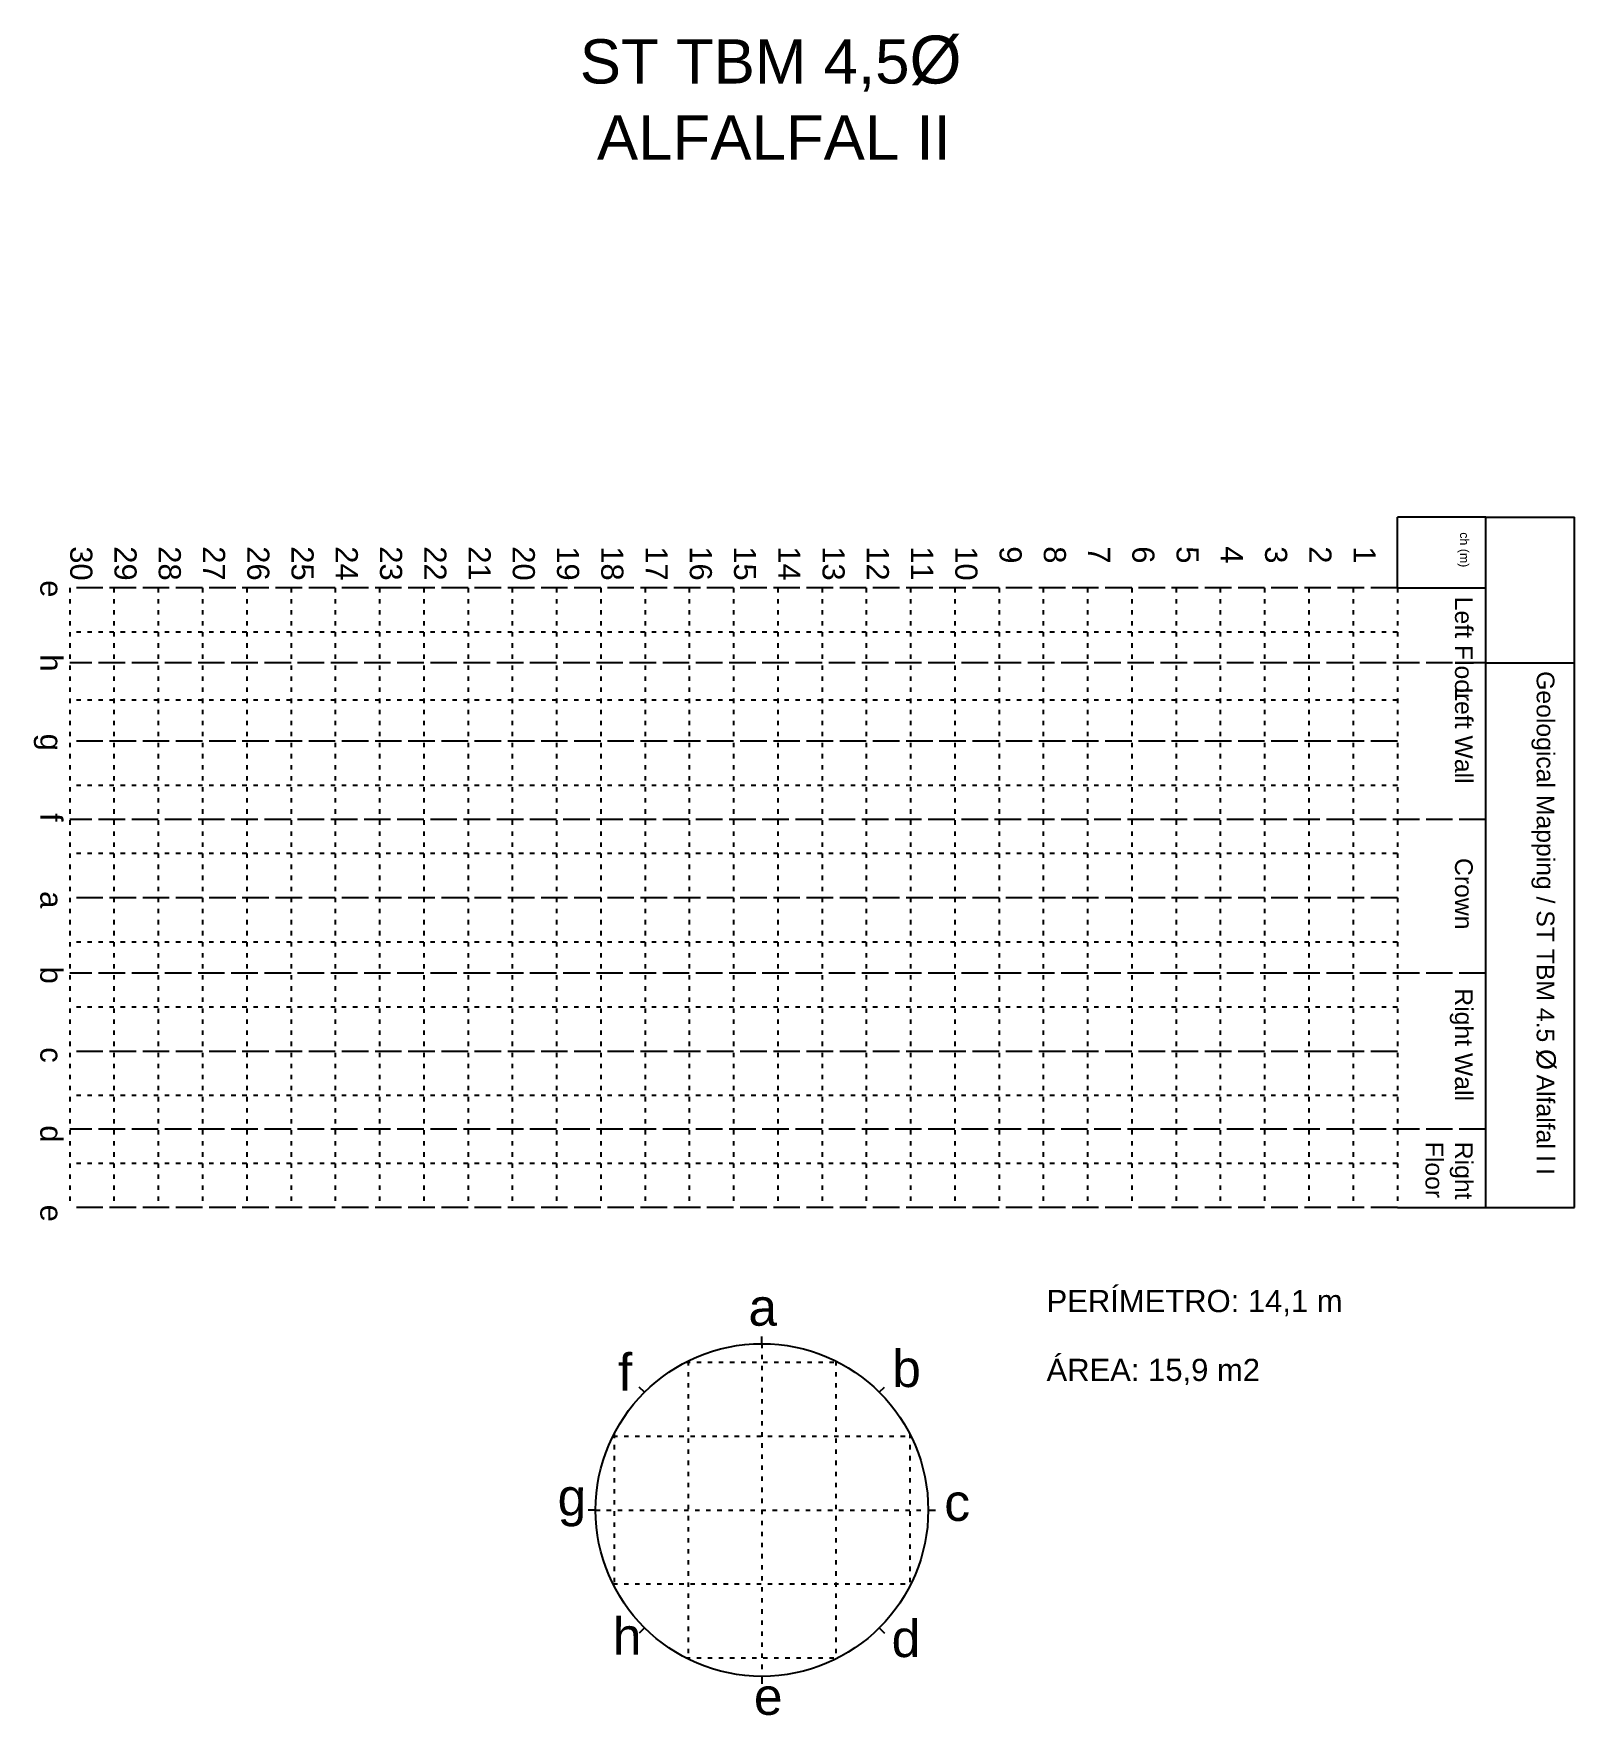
# Model space of a CAD drawing. Header units: millimetres. Extents: x 1328 to 4007, y 1259 to 3007.
# Drawn here: x 1734.15 to 1768.96, y 1376.79 to 1414.79 of the extents above; entities that cross this region are included whole.
import ezdxf

# ---------------------------------------------------------------- set-up
doc = ezdxf.new("R2010")
doc.units = ezdxf.units.MM
doc.linetypes.add('ACAD_ISO02W100', pattern=[15, 12, -3])
doc.linetypes.add('ACAD_ISO07W100', pattern=[3, 0, -3])
doc.styles.get("Standard").update_dxf_attribs({"font": 'arial.ttf'})

msp = doc.modelspace()

# ---------------------------------------------------------------- texts
at = {"ltscale": 0.5, "attachment_point": 1}
for s, width, insert, char_height in [('ST TBM 4,5{\\H1.0833x;Ø\\fMS Shell Dlg 2|b0|i0|c0|p0;\\H0.65385x;\\P} ALFALFAL II', 9.33667, (1746.488, 1414.742), 1), ('PERÍMETRO: 14,1 m ', 6.73918, (1757.036, 1386.4), 0.50106), ('a', 0.85778, (1750.3, 1386.428), 0.835), ('b', 0.85778, (1753.548, 1385.042), 0.835), ('f', 0.85778, (1747.354, 1384.962), 0.835), ('ÁREA: 15,9 m2 ', 4.93788, (1757.036, 1384.844), 0.50106), ('g', 0.85778, (1745.987, 1382.138), 0.835), ('c', 0.85778, (1754.724, 1382.017), 0.835), ('h', 0.85778, (1747.233, 1378.994), 0.835), ('d', 0.85778, (1753.535, 1378.941), 0.835), ('e', 0.85778, (1750.422, 1377.635), 0.835)]:
    msp.add_mtext_dynamic_manual_height_columns(s, width=width, gutter_width=12.5, heights=[0], dxfattribs=dict(at, insert=insert, char_height=char_height))
at = {"ltscale": 0.5, "attachment_point": 1, "rotation": 270}
for s, width, heights, insert, char_height in [('ch (m)', 0.85778, [0], (1766.58, 1403.519), 0.2), ('30', 0.85778, [0], (1735.474, 1403.203), 0.5), ('29', 0.85778, [0], (1736.474, 1403.203), 0.5), ('28', 0.85778, [0], (1737.474, 1403.203), 0.5), ('27', 0.85778, [0], (1738.474, 1403.203), 0.5), ('26', 0.85778, [0], (1739.474, 1403.203), 0.5), ('25', 0.85778, [0], (1740.474, 1403.203), 0.5), ('24', 0.85778, [0], (1741.474, 1403.203), 0.5), ('23', 0.85778, [0], (1742.474, 1403.203), 0.5), ('22', 0.85778, [0], (1743.474, 1403.203), 0.5), ('21', 0.85778, [0], (1744.474, 1403.203), 0.5), ('20', 0.85778, [0], (1745.474, 1403.203), 0.5), ('19', 0.85778, [0], (1746.474, 1403.203), 0.5), ('18', 0.85778, [0], (1747.474, 1403.203), 0.5), ('17', 0.85778, [0], (1748.474, 1403.203), 0.5), ('16', 0.85778, [0], (1749.474, 1403.203), 0.5), ('15', 0.85778, [0], (1750.474, 1403.203), 0.5), ('14', 0.85778, [0], (1751.474, 1403.203), 0.5), ('13', 0.85778, [0], (1752.474, 1403.203), 0.5), ('12', 0.85778, [0], (1753.474, 1403.203), 0.5), ('11', 0.85778, [0], (1754.474, 1403.203), 0.5), ('10', 0.85778, [0], (1755.474, 1403.203), 0.5), ('9', 0.85778, [0], (1756.474, 1403.203), 0.5), ('8', 0.85778, [0], (1757.474, 1403.203), 0.5), ('7', 0.85778, [0], (1758.474, 1403.203), 0.5), ('6', 0.85778, [0], (1759.474, 1403.203), 0.5), ('5', 0.85778, [0], (1760.474, 1403.203), 0.5), ('4', 0.85778, [0], (1761.474, 1403.203), 0.5), ('3', 0.85778, [0], (1762.474, 1403.203), 0.5), ('2', 0.85778, [0], (1763.474, 1403.203), 0.5), ('1', 0.85778, [0], (1764.474, 1403.203), 0.5), ('e', 0.85778, [0], (1734.798, 1402.436), 0.5), ('Left Floor', 2.2687, [0], (1766.666, 1402.062), 0.4), ('h', 0.85778, [0], (1734.798, 1400.761), 0.5), ('Geological Mapping / ST TBM 4.5 {\\H1.0833x;Ø\\fMS Shell Dlg 2|b0|i0|c0|p0;\\H0.65385x; }Alfalfal l I', 11.59854, [0.874], (1768.545, 1400.382), 0.4), ('Left Wall', 2.71954, [0], (1766.666, 1400.016), 0.4), ('g', 0.85778, [0], (1734.798, 1398.968), 0.5), ('f', 0.85778, [0], (1734.798, 1397.175), 0.5), ('Crown', 2.71954, [0], (1766.666, 1396.16), 0.4), ('a', 0.85778, [0], (1734.798, 1395.411), 0.5), ('b', 0.85778, [0], (1734.798, 1393.706), 0.5), ('Right Wall', 2.71954, [0], (1766.666, 1393.215), 0.4), ('c', 0.85778, [0], (1734.798, 1391.884), 0.5), ('d', 0.85778, [0], (1734.798, 1390.12), 0.5), ('Right Floor', 2.30339, [0], (1766.666, 1389.748), 0.4), ('e', 0.85778, [0], (1734.798, 1388.327), 0.5)]:
    msp.add_mtext_dynamic_manual_height_columns(s, width=width, gutter_width=12.5, heights=heights, dxfattribs=dict(at, insert=insert, char_height=char_height))

# ---------------------------------------------------------------- linework, layer by layer
at = {"ltscale": 0.5}
for p, q in [((1766.963, 1403.862), (1764.963, 1403.862)), ((1764.963, 1402.261), (1764.963, 1403.862)), ((1766.963, 1402.261), (1766.963, 1403.862)), ((1766.963, 1403.862), (1768.963, 1403.862)), ((1768.963, 1388.261), (1768.963, 1403.862)), ((1764.963, 1402.261), (1766.963, 1402.261)), ((1766.963, 1388.261), (1766.963, 1402.261)), ((1766.963, 1400.571), (1768.963, 1400.571)), ((1764.963, 1388.261), (1766.963, 1388.261)), ((1766.963, 1388.261), (1768.963, 1388.261)), ((1750.604, 1385.185), (1750.604, 1385.352)), ((1750.604, 1385.185), (1750.604, 1385.352)), ((1747.951, 1384.089), (1747.833, 1384.207)), ((1753.257, 1384.089), (1753.375, 1384.207)), ((1746.846, 1381.428), (1746.679, 1381.428)), ((1746.846, 1381.428), (1746.679, 1381.428)), ((1754.362, 1381.428), (1754.529, 1381.428)), ((1747.951, 1378.766), (1747.833, 1378.648)), ((1753.257, 1378.766), (1753.375, 1378.648)), ((1750.604, 1377.67), (1750.604, 1377.503))]:
    msp.add_line(p, q, dxfattribs=at)
at = {"linetype": 'ACAD_ISO07W100', "ltscale": 0.05}
for p, q in [((1750.604, 1385.185), (1750.604, 1377.67)), ((1748.882, 1384.768), (1752.326, 1384.768)), ((1748.934, 1384.794), (1748.934, 1378.061)), ((1752.274, 1384.794), (1752.274, 1378.061)), ((1747.264, 1383.149), (1747.264, 1379.706)), ((1753.944, 1383.149), (1753.944, 1379.706)), ((1747.238, 1383.098), (1753.97, 1383.098)), ((1746.846, 1381.428), (1754.362, 1381.428)), ((1747.238, 1379.757), (1753.97, 1379.757)), ((1748.882, 1378.087), (1752.326, 1378.087))]:
    msp.add_line(p, q, dxfattribs=at)
at = {"color": 1, "linetype": 'ACAD_ISO02W100', "ltscale": 0.05}
for points in [[(1764.963, 1402.261), (1734.963, 1402.261)], [(1766.963, 1400.571), (1734.963, 1400.571)], [(1764.963, 1398.801), (1734.963, 1398.801)], [(1766.963, 1397.031), (1734.963, 1397.031)], [(1764.963, 1395.261), (1734.963, 1395.261)], [(1766.963, 1393.561), (1734.963, 1393.561)], [(1764.963, 1391.791), (1734.963, 1391.791)], [(1766.963, 1390.031), (1734.963, 1390.031)], [(1764.963, 1388.261), (1734.963, 1388.261)]]:
    msp.add_lwpolyline(points, dxfattribs=at)
at = {"linetype": 'ACAD_ISO07W100', "ltscale": 0.05}
for points in [[(1734.963, 1402.261), (1734.963, 1388.261)], [(1735.963, 1402.261), (1735.963, 1388.261)], [(1736.963, 1402.261), (1736.963, 1388.261)], [(1737.963, 1402.261), (1737.963, 1388.261)], [(1738.963, 1402.261), (1738.963, 1388.261)], [(1739.963, 1402.261), (1739.963, 1388.261)], [(1740.963, 1402.261), (1740.963, 1388.261)], [(1741.963, 1402.261), (1741.963, 1388.261)], [(1742.963, 1402.261), (1742.963, 1388.261)], [(1743.963, 1402.261), (1743.963, 1388.261)], [(1744.963, 1402.261), (1744.963, 1388.261)], [(1745.963, 1402.261), (1745.963, 1388.261)], [(1746.963, 1402.261), (1746.963, 1388.261)], [(1747.963, 1402.261), (1747.963, 1388.261)], [(1748.963, 1402.261), (1748.963, 1388.261)], [(1749.963, 1402.261), (1749.963, 1388.261)], [(1750.963, 1402.261), (1750.963, 1388.261)], [(1751.963, 1402.261), (1751.963, 1388.261)], [(1752.963, 1402.261), (1752.963, 1388.261)], [(1753.963, 1402.261), (1753.963, 1388.261)], [(1754.963, 1402.261), (1754.963, 1388.261)], [(1755.963, 1402.261), (1755.963, 1388.261)], [(1756.963, 1402.261), (1756.963, 1388.261)], [(1757.963, 1402.261), (1757.963, 1388.261)], [(1758.963, 1402.261), (1758.963, 1388.261)], [(1759.963, 1402.261), (1759.963, 1388.261)], [(1760.963, 1402.261), (1760.963, 1388.261)], [(1761.963, 1402.261), (1761.963, 1388.261)], [(1762.963, 1402.261), (1762.963, 1388.261)], [(1763.963, 1402.261), (1763.963, 1388.261)], [(1764.963, 1402.261), (1764.963, 1388.261)], [(1764.963, 1401.261), (1734.963, 1401.261)], [(1764.963, 1399.723), (1734.963, 1399.723)], [(1764.963, 1397.801), (1734.963, 1397.801)], [(1764.963, 1396.261), (1734.963, 1396.261)], [(1764.963, 1394.261), (1734.963, 1394.261)], [(1764.963, 1392.791), (1734.963, 1392.791)], [(1764.963, 1390.791), (1734.963, 1390.791)], [(1764.963, 1389.261), (1734.963, 1389.261)]]:
    msp.add_lwpolyline(points, dxfattribs=at)
at = {"ltscale": 0.5}
msp.add_circle((1750.604, 1381.428), 3.758, dxfattribs=at)

msp.set_redraw_order([(e.dxf.handle, doc.entitydb.next_handle()) for e in msp.query("TEXT MTEXT ATTDEF DIMENSION ARC_DIMENSION")])  # texts and dimensions are drawn at this point

doc.saveas('drawing.dxf')
